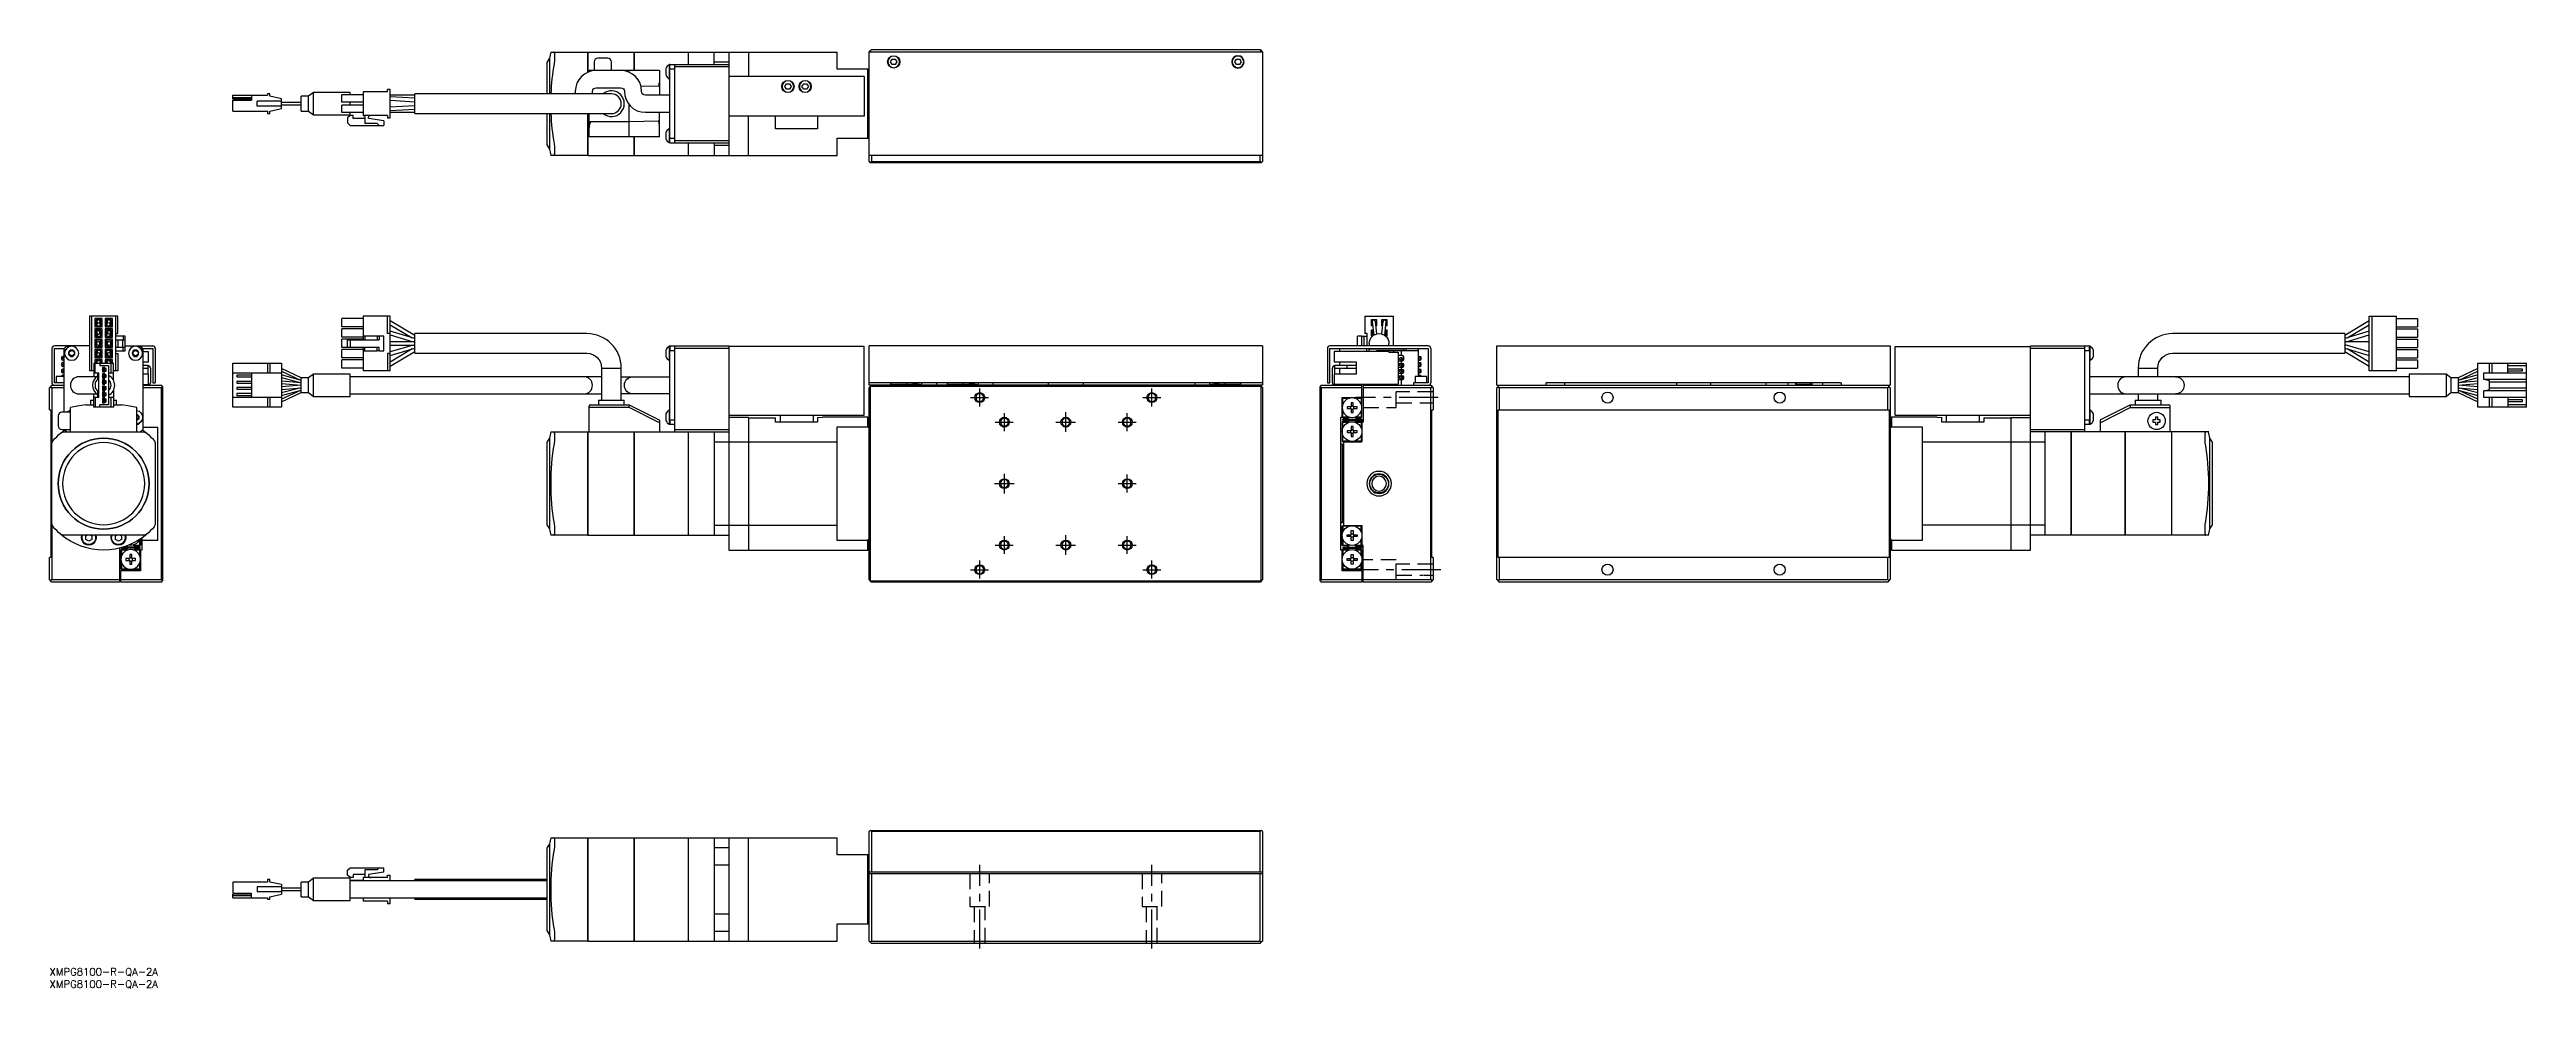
# Model space of a CAD drawing. Extents: x 0 to 1007, y -8 to 374.
import ezdxf

# ---------------------------------------------------------------- set-up
doc = ezdxf.new("R2010")
doc.units = 0
doc.header["$LTSCALE"] = 0.5
doc.linetypes.add('CENTER', pattern=[50.8, 31.75, -6.35, 6.35, -6.35])
doc.linetypes.add('DASHED', pattern=[19.05, 12.7, -6.35])
for name, color, linetype in [('MSM_CENTER', 1, 'CENTER'), ('MSM_CONTINUOUS', 7, 'CONTINUOUS'), ('MSM_DASHED', 4, 'DASHED'), ('MSM_NARROW', 5, 'CONTINUOUS'), ('MSM_PART_NUMBER', 7, 'CONTINUOUS')]:
    doc.layers.add(name, color=color, linetype=linetype)
doc.styles.get("Standard").update_dxf_attribs({"font": 'txt.shx', "height": 3, "bigfont": 'bigfont.shx'})

msp = doc.modelspace()

# ---------------------------------------------------------------- texts
at = {"layer": 'MSM_PART_NUMBER'}
for p in [(0, -3), (0, -8)]:
    msp.add_text('XMPG8100-R-QA-2A', height=3, dxfattribs=at).set_placement(p)

# ---------------------------------------------------------------- linework, layer by layer
at = {"layer": 'MSM_CENTER'}
for p, q in [((374.6, 232), (381.9, 232)), ((378.3, 228.4), (378.3, 235.7)), ((444.6, 232), (451.9, 232)), ((448.3, 228.4), (448.3, 235.7)), ((564.7, 232), (531.2, 232)), ((384.6, 222), (391.9, 222)), ((388.3, 218.4), (388.3, 225.7)), ((409.3, 222), (417.3, 222)), ((413.3, 218), (413.3, 226)), ((434.6, 222), (441.9, 222)), ((438.3, 218.4), (438.3, 225.7)), ((384.3, 197), (392.3, 197)), ((388.3, 193), (388.3, 201)), ((434.6, 197), (441.9, 197)), ((438.3, 193.4), (438.3, 200.7)), ((384.6, 172), (391.9, 172)), ((388.3, 168.4), (388.3, 175.7)), ((409.3, 172), (417.3, 172)), ((413.3, 168), (413.3, 176)), ((434.6, 172), (441.9, 172)), ((438.3, 168.4), (438.3, 175.7)), ((374.6, 162), (381.9, 162)), ((378.3, 158.4), (378.3, 165.7)), ((444.6, 162), (451.9, 162)), ((448.3, 158.4), (448.3, 165.7)), ((565.8, 162), (531, 162)), ((378.3, 8), (378.3, 42)), ((448.3, 8), (448.3, 42))]:
    msp.add_line(p, q, dxfattribs=at)
at = {"layer": 'MSM_CONTINUOUS'}
for p, q in [((333.3, 372.5), (333.8, 373)), ((333.8, 373), (334.3, 373.5)), ((333.8, 373), (334.3, 372.5)), ((334.3, 373.5), (492.3, 373.5)), ((492.3, 373.5), (493.3, 372.5)), ((492.3, 372.5), (492.8, 373)), ((203.3, 370), (202.3, 368.3)), ((202.3, 368.3), (202.3, 355.5)), ((203.3, 370), (203.3, 355.5)), ((203.8, 372.5), (218.9, 372.5)), ((205.3, 369.1), (205.2, 367.8)), ((205.3, 372), (205.3, 369.1)), ((218.9, 364.3), (218.9, 372.5)), ((218.9, 372.5), (219, 372.5)), ((219, 364.4), (219, 372.5)), ((219, 372.5), (237.8, 372.5)), ((219.5, 364.6), (219.5, 365)), ((248, 365), (219.5, 365)), ((221.5, 368.5), (221.5, 365)), ((227, 370), (223, 370)), ((228.5, 365), (228.5, 368.5)), ((235.7, 364.3), (235.7, 365)), ((237.8, 365), (237.8, 372.5)), ((237.8, 372.5), (237.9, 372.5)), ((237.9, 365), (237.9, 372.5)), ((237.9, 372.5), (259.8, 372.5)), ((248, 365), (248, 355)), ((250.6, 365.9), (250.6, 363.2)), ((252, 367.4), (252, 361.7)), ((252.3, 367.4), (252, 367.4)), ((252.3, 335.5), (252.3, 367.5)), ((252.3, 367.5), (276.3, 367.5)), ((254.3, 365.5), (252.3, 365.5)), ((254.3, 335.5), (254.3, 367.5)), ((276.3, 366.5), (254.3, 366.5)), ((259.8, 367.5), (259.8, 372.5)), ((259.8, 372.5), (259.9, 372.5)), ((259.9, 367.5), (259.9, 372.5)), ((259.9, 372.5), (320.3, 372.5)), ((270.3, 367.5), (270.3, 372.5)), ((270.3, 368.5), (276.3, 368.5)), ((276.3, 372.5), (276.3, 330.5)), ((284.3, 372.5), (284.3, 362.5)), ((320.3, 365.5), (320.3, 372.5)), ((333.3, 365.5), (320.3, 365.5)), ((332.8, 337.5), (332.8, 365.5)), ((493.3, 372.5), (333.3, 372.5)), ((333.3, 328), (333.3, 372.5)), ((342, 368.5), (342.7, 369.6)), ((342.7, 367.4), (342, 368.5)), ((342.7, 369.6), (343.9, 369.6)), ((343.9, 367.4), (342.7, 367.4)), ((343.9, 369.6), (344.6, 368.5)), ((344.6, 368.5), (343.9, 367.4)), ((482, 368.5), (482.7, 369.6)), ((482.7, 367.4), (482, 368.5)), ((482.7, 369.6), (483.9, 369.6)), ((483.9, 367.4), (482.7, 367.4)), ((483.9, 369.6), (484.6, 368.5)), ((484.6, 368.5), (483.9, 367.4)), ((493.3, 372.5), (493.3, 328)), ((74.6, 353.5), (74.6, 355)), ((74.6, 355), (88.6, 355)), ((74.6, 354), (82.1, 354)), ((74.6, 353.5), (82.1, 353.5)), ((74.6, 353), (82.1, 353)), ((74.6, 348.5), (74.6, 353)), ((82.1, 355), (82.1, 353)), ((89.6, 355.5), (88.6, 355.5)), ((88.6, 355.5), (88.6, 355)), ((89.6, 354.5), (89.6, 355.5)), ((94.3, 353.5), (89.6, 354.5)), ((94.3, 349.5), (94.3, 353.5)), ((102.3, 348.5), (102.3, 354.5)), ((105.3, 354.5), (102.3, 354.5)), ((107.3, 356), (105.3, 354.5)), ((105.3, 348.5), (105.3, 354.5)), ((107.3, 347), (107.3, 356)), ((122.3, 356), (107.3, 356)), ((118.9, 352.1), (118.9, 355.1)), ((127.5, 355.1), (118.9, 355.1)), ((122.3, 355.1), (122.3, 356)), ((127.5, 356.3), (127.5, 346.7)), ((137.5, 356.3), (127.5, 356.3)), ((137.5, 356.3), (137.5, 357.3)), ((138.5, 357.3), (137.5, 357.3)), ((138.5, 345.7), (138.5, 357.3)), ((148.5, 355), (138.5, 355)), ((148.5, 353.7), (138.5, 354.3)), ((138.5, 352.9), (148.5, 352.3)), ((148.5, 347.5), (148.5, 355.5)), ((228.5, 355.5), (148.5, 355.5)), ((222.3, 358), (232.3, 358)), ((247.7, 358.5), (240.5, 358.7)), ((252.3, 355), (242.3, 355)), ((252, 361.7), (252.3, 361.7)), ((331.3, 362.5), (276.3, 362.5)), ((299, 358.5), (299.7, 359.6)), ((299.7, 357.4), (299, 358.5)), ((299.7, 359.6), (300.9, 359.6)), ((300.9, 357.4), (299.7, 357.4)), ((300.9, 359.6), (301.6, 358.5)), ((301.6, 358.5), (300.9, 357.4)), ((306, 358.5), (306.7, 359.6)), ((306.7, 357.4), (306, 358.5)), ((306.7, 359.6), (307.9, 359.6)), ((307.9, 357.4), (306.7, 357.4)), ((307.9, 359.6), (308.6, 358.5)), ((308.6, 358.5), (307.9, 357.4)), ((331.3, 362.5), (331.3, 346.5)), ((74.6, 348.5), (88.6, 348.5)), ((84.4, 350.5), (84.4, 352.5)), ((94.3, 352.5), (84.4, 352.5)), ((94.3, 350.5), (84.4, 350.5)), ((88.6, 348.5), (88.6, 347.5)), ((88.6, 347.5), (89.6, 347.5)), ((89.6, 348.5), (94.3, 349.5)), ((89.6, 347.5), (89.6, 348.5)), ((102.3, 352), (94.3, 352)), ((94.3, 351), (102.3, 351)), ((102.3, 348.5), (105.3, 348.5)), ((105.3, 348.5), (107.3, 347)), ((107.3, 347), (122.3, 347)), ((127.5, 352.1), (118.9, 352.1)), ((127.5, 350.9), (118.9, 350.9)), ((118.9, 347.9), (118.9, 350.9)), ((127.5, 347.9), (118.9, 347.9)), ((122.2, 346.7), (121.2, 345.7)), ((121.2, 345.7), (121.2, 343.7)), ((121.2, 343.7), (122.2, 342.7)), ((123.5, 346.7), (122.2, 346.7)), ((122.2, 342.7), (136, 342.7)), ((122.3, 350.9), (122.3, 352.1)), ((122.3, 347), (122.3, 347.9)), ((123.5, 345.5), (123.5, 346.7)), ((128.2, 345.5), (123.5, 345.5)), ((137.5, 346.7), (127.5, 346.7)), ((128.2, 346), (128.2, 343.5)), ((133.2, 343.5), (128.2, 343.5)), ((129.7, 345.5), (129.7, 346)), ((136, 344.5), (129.7, 345.5)), ((134, 342.7), (133.2, 343.5)), ((136, 344.5), (136, 342.7)), ((137.5, 346.7), (137.5, 345.7)), ((137.5, 345.7), (138.5, 345.7)), ((148.5, 350.7), (138.5, 350.1)), ((138.5, 348.7), (148.5, 349.3)), ((138.5, 348), (148.5, 348)), ((148.5, 347.5), (228.5, 347.5)), ((202.3, 347.5), (202.3, 334.8)), ((203.3, 347.5), (203.3, 333)), ((218.9, 330.5), (218.9, 347.5)), ((219, 330.5), (219, 347.5)), ((219.5, 338), (219.5, 347.5)), ((220, 344.2), (235.7, 344.2)), ((235.7, 338), (235.7, 351.2)), ((235.7, 344.2), (247.7, 344.6)), ((242.3, 348), (252.3, 348)), ((248, 338), (248, 348)), ((331.3, 346.5), (276.3, 346.5)), ((284.3, 330.5), (284.3, 346.5)), ((295.3, 341.3), (295.3, 346.5)), ((312.3, 346.5), (312.3, 341.3)), ((202.3, 334.8), (203.3, 333)), ((205.2, 335.3), (205.3, 334)), ((205.3, 334), (205.3, 331)), ((248, 338), (219.5, 338)), ((237.8, 330.5), (237.8, 338)), ((237.9, 330.5), (237.9, 338)), ((250.6, 339.9), (250.6, 337.2)), ((252, 341.4), (252, 335.7)), ((252.3, 341.4), (252, 341.4)), ((252, 335.7), (252.3, 335.7)), ((252.3, 337.5), (254.3, 337.5)), ((276.3, 335.5), (252.3, 335.5)), ((254.3, 336.5), (276.3, 336.5)), ((259.8, 330.5), (259.8, 335.5)), ((259.9, 330.5), (259.9, 335.5)), ((270.3, 335.5), (270.3, 330.5)), ((270.3, 334.6), (276.3, 334.6)), ((312.3, 341.3), (295.3, 341.3)), ((320.3, 330.5), (320.3, 337.5)), ((320.3, 337.5), (333.3, 337.5)), ((218.9, 330.5), (203.8, 330.5)), ((218.9, 330.6), (219, 330.6)), ((219, 330.5), (237.8, 330.5)), ((237.8, 330.6), (237.9, 330.6)), ((237.9, 330.5), (259.8, 330.5)), ((259.8, 330.6), (259.9, 330.6)), ((259.9, 330.5), (320.3, 330.5)), ((493.3, 330.5), (333.3, 330.5)), ((333.3, 328), (333.8, 327.5)), ((333.8, 327.5), (334.3, 328)), ((492.8, 327.5), (333.8, 327.5)), ((334.3, 330.5), (334.3, 328)), ((334.3, 328), (492.3, 328)), ((492.3, 328), (492.3, 330.5)), ((492.3, 328), (492.8, 327.5)), ((492.8, 327.5), (493.3, 328)), ((16.2, 265.1), (16.2, 242.9)), ((27.8, 265.1), (16.2, 265.1)), ((17.2, 242.9), (17.2, 265.1)), ((18.4, 264.2), (18.4, 260.7)), ((21.4, 264.2), (18.4, 264.2)), ((18.9, 263.7), (18.9, 261.2)), ((20.9, 263.7), (18.9, 263.7)), ((19.2, 262.9), (19.3, 261.2)), ((20.7, 261.2), (20.5, 263)), ((20.9, 262), (20.7, 261.9)), ((20.9, 261.2), (20.9, 263.7)), ((21.4, 260.7), (21.4, 264.2)), ((22.6, 264.2), (22.6, 260.7)), ((25.6, 264.2), (22.6, 264.2)), ((25.1, 263.7), (23.1, 263.7)), ((23.1, 263.7), (23.1, 261.2)), ((23.5, 263), (23.3, 261.2)), ((24.7, 263.7), (24.7, 263.3)), ((24.7, 261.2), (24.8, 262.9)), ((25.1, 261.2), (25.1, 263.7)), ((25.6, 260.7), (25.6, 264.2)), ((26.8, 265.1), (26.8, 242.9)), ((27.8, 258.1), (27.8, 265.1)), ((118.9, 260.7), (118.9, 264.2)), ((127.5, 264.2), (118.9, 264.2)), ((127.5, 265.1), (127.5, 255.5)), ((138.5, 265.1), (127.5, 265.1)), ((137.5, 258.1), (137.5, 265.1)), ((138.5, 242.9), (138.5, 265.1)), ((148.5, 257.3), (138.5, 263.2)), ((534.9, 265.1), (546.5, 265.1)), ((534.9, 265.1), (534.9, 258.1)), ((537.6, 261.2), (537.6, 263.7)), ((537.6, 263.7), (539.6, 263.7)), ((537.9, 262.9), (538.5, 257.3)), ((539.8, 257.9), (539.3, 263)), ((539.6, 263.7), (539.6, 261.2)), ((542.2, 263), (541.7, 257.9)), ((541.8, 261.2), (541.8, 263.7)), ((541.8, 263.7), (543.8, 263.7)), ((543, 257.3), (543.6, 262.9)), ((543.8, 263.7), (543.8, 261.2)), ((546.5, 253), (546.5, 265.1)), ((943.4, 263.2), (933.4, 257.3)), ((943.4, 265.1), (954.4, 265.1)), ((943.4, 242.9), (943.4, 265.1)), ((944.4, 265.1), (944.4, 242.9)), ((954.4, 242.9), (954.4, 265.1)), ((954.4, 264.2), (963, 264.2)), ((963, 264.2), (963, 260.7)), ((1, 252), (1, 238)), ((16.2, 253), (2, 253)), ((2, 238), (2, 252)), ((2, 252), (6, 252)), ((7, 253), (6, 252)), ((6, 226), (6, 252)), ((8, 253), (7.2, 252.3)), ((18.4, 260.7), (21.4, 260.7)), ((18.4, 260), (18.4, 256.5)), ((21.4, 260), (18.4, 260)), ((18.4, 256.5), (21.4, 256.5)), ((18.4, 255.8), (18.4, 252.3)), ((21.4, 255.8), (18.4, 255.8)), ((18.4, 252.3), (21.4, 252.3)), ((18.9, 261.2), (20.9, 261.2)), ((18.9, 259.5), (18.9, 257)), ((20.9, 259.5), (18.9, 259.5)), ((18.9, 257), (20.9, 257)), ((18.9, 255.3), (18.9, 252.8)), ((20.9, 255.3), (18.9, 255.3)), ((18.9, 252.8), (20.9, 252.8)), ((19.2, 258.4), (19.4, 257)), ((19.5, 259.5), (19.5, 259.1)), ((20.9, 254.7), (19.8, 254.7)), ((19.8, 253.3), (20.9, 253.3)), ((19.8, 252.9), (19.8, 252.8)), ((20.9, 257), (20.5, 258.7)), ((20.9, 257), (20.9, 259.5)), ((20.9, 252.8), (20.9, 255.3)), ((21.4, 256.5), (21.4, 260)), ((21.4, 252.3), (21.4, 255.8)), ((22.6, 260.7), (25.6, 260.7)), ((22.6, 260), (22.6, 256.5)), ((25.6, 260), (22.6, 260)), ((22.6, 256.5), (25.6, 256.5)), ((22.6, 255.8), (22.6, 252.3)), ((25.6, 255.8), (22.6, 255.8)), ((22.6, 252.3), (25.6, 252.3)), ((23.1, 261.2), (25.1, 261.2)), ((25.1, 259.5), (23.1, 259.5)), ((23.1, 259.5), (23.1, 257)), ((23.5, 258.7), (23.1, 257)), ((23.1, 257), (25.1, 257)), ((25.1, 255.3), (23.1, 255.3)), ((23.1, 255.3), (23.1, 252.8)), ((24.2, 254.7), (23.1, 254.7)), ((23.1, 253.3), (24.2, 253.3)), ((23.1, 252.8), (25.1, 252.8)), ((24.5, 259.1), (24.5, 259.5)), ((24.5, 259.1), (24.5, 259.5)), ((24.6, 257), (24.8, 258.4)), ((24.7, 261.4), (24.7, 261.2)), ((24.7, 259.5), (24.7, 258.9)), ((24.7, 257.7), (24.7, 257)), ((25.1, 257), (25.1, 259.5)), ((25.1, 252.8), (25.1, 255.3)), ((25.6, 256.5), (25.6, 260)), ((25.6, 252.3), (25.6, 255.8)), ((26.8, 258.1), (27.8, 258.1)), ((30.8, 257), (26.8, 257)), ((26.8, 255.5), (30.8, 255.5)), ((26.8, 252.5), (30.8, 252.5)), ((27.8, 255.5), (27.8, 252.5)), ((29.8, 252.5), (29.8, 255.5)), ((30, 257), (30, 255.5)), ((30, 251), (30, 252.5)), ((30.8, 251), (30.8, 257)), ((30.8, 253), (42, 253)), ((36.8, 252.3), (36, 253)), ((38, 252), (37, 253)), ((38, 252), (42, 252)), ((38, 252), (38, 219)), ((42, 252), (42, 238)), ((43, 252), (43, 238)), ((127.5, 260.7), (118.9, 260.7)), ((127.5, 260), (118.9, 260)), ((118.9, 256.5), (118.9, 260)), ((127.5, 256.5), (118.9, 256.5)), ((118.9, 252.3), (118.9, 255.8)), ((127.5, 255.8), (118.9, 255.8)), ((127.5, 252.3), (118.9, 252.3)), ((121.2, 252.5), (121.2, 255.5)), ((121.2, 255.5), (122.2, 255.5)), ((121.2, 252.5), (122.2, 252.5)), ((122.2, 255.5), (122.2, 252.5)), ((122.2, 255.5), (134, 255.5)), ((122.2, 252.5), (134, 252.5)), ((133.2, 257), (127.5, 257)), ((127.5, 252.5), (127.5, 242.9)), ((128.2, 257), (128.2, 255.5)), ((128.2, 251), (128.2, 252.5)), ((133.2, 257), (133.2, 255.5)), ((134, 257), (133.2, 257)), ((133.2, 251), (133.2, 252.5)), ((134, 257), (134, 255.5)), ((136, 257), (134, 257)), ((134, 251), (134, 252.5)), ((136, 251), (136, 257)), ((138.5, 258.1), (137.5, 258.1)), ((138.5, 261.6), (147.5, 256.3)), ((148.5, 256), (138.5, 259)), ((138.5, 257.5), (147.9, 254.7)), ((148.5, 254.7), (138.5, 254.7)), ((138.5, 253.3), (148.5, 253.3)), ((147.9, 253.3), (138.5, 250.6)), ((138.5, 249.1), (148.5, 252.1)), ((148.5, 250), (148.5, 258)), ((218.5, 258), (148.5, 258)), ((252, 252.9), (252, 247.2)), ((252.3, 252.9), (252, 252.9)), ((252.3, 221), (252.3, 253)), ((252.3, 253), (276.3, 253)), ((252.3, 252.9), (252.3, 251)), ((254.3, 218), (254.3, 253)), ((276.3, 252), (254.3, 252)), ((276.3, 253), (276.3, 170)), ((331.3, 252.8), (276.3, 252.8)), ((331.3, 224.8), (331.3, 252.8)), ((493.3, 253), (333.3, 253)), ((333.3, 237), (333.3, 253)), ((493.3, 253), (493.3, 237)), ((519.7, 252), (519.7, 238)), ((560.7, 253), (520.7, 253)), ((520.7, 252), (560.7, 252)), ((520.7, 238), (520.7, 252)), ((524.7, 250.7), (524.7, 252)), ((533.7, 257), (531.9, 257)), ((531.9, 253), (531.9, 257)), ((533.7, 253), (533.7, 257)), ((533.7, 257), (535.9, 257)), ((534.7, 253), (534.7, 257)), ((535.9, 258.1), (534.9, 258.1)), ((535.7, 250.7), (535.7, 251.8)), ((535.9, 253), (535.9, 258.1)), ((536.7, 254), (536.7, 253)), ((536.7, 250.7), (536.7, 251.8)), ((536.7, 251.8), (550.7, 251.8)), ((538.1, 261.2), (537.6, 261.2)), ((537.6, 259.5), (538.2, 259.5)), ((537.6, 257), (537.6, 259.5)), ((538, 257), (537.6, 257)), ((537.9, 258.4), (538.2, 257.1)), ((539.6, 261.2), (539.5, 261.2)), ((542, 261.2), (541.8, 261.2)), ((543.2, 259.5), (543.8, 259.5)), ((543.3, 257.1), (543.6, 258.4)), ((543.8, 261.2), (543.4, 261.2)), ((543.8, 257), (543.4, 257)), ((543.8, 259.5), (543.8, 257)), ((544.7, 253), (544.7, 254)), ((550.7, 251.8), (550.7, 251)), ((551.7, 251), (551.7, 251.8)), ((556.7, 240.6), (556.7, 252)), ((560.7, 252), (560.7, 238)), ((561.7, 252), (561.7, 238)), ((588.6, 253), (748.6, 253)), ((588.6, 237), (588.6, 253)), ((748.6, 253), (748.6, 237)), ((750.6, 252.8), (805.6, 252.8)), ((750.6, 224.8), (750.6, 252.8)), ((805.6, 170), (805.6, 253)), ((805.6, 253), (829.6, 253)), ((827.6, 252), (805.6, 252)), ((827.6, 253), (827.6, 218)), ((829.6, 253), (829.6, 221)), ((829.6, 251), (829.6, 252.9)), ((829.9, 252.9), (829.6, 252.9)), ((829.9, 247.2), (829.9, 252.9)), ((933.4, 258), (863.4, 258)), ((943.4, 259), (933.4, 256)), ((933.4, 258), (933.4, 250)), ((943.4, 254.7), (933.4, 254.7)), ((933.4, 253.3), (933.6, 253.3)), ((933.4, 252.1), (943.4, 249.1)), ((943.4, 250.6), (933.6, 253.5)), ((934, 254.7), (943.4, 257.5)), ((934.4, 256.3), (943.4, 261.6)), ((954.4, 260.7), (963, 260.7)), ((954.4, 260), (963, 260)), ((954.4, 256.5), (963, 256.5)), ((954.4, 255.8), (963, 255.8)), ((954.4, 252.3), (963, 252.3)), ((963, 260), (963, 256.5)), ((963, 255.8), (963, 252.3)), ((4.9, 248.2), (4.9, 247.7)), ((4.9, 245.7), (4.9, 245.2)), ((4.9, 243.1), (4.9, 242.6)), ((6, 248.7), (5.4, 248.7)), ((6, 247.2), (5.4, 247.2)), ((6, 246.2), (5.4, 246.2)), ((6, 244.7), (5.4, 244.7)), ((6, 243.6), (5.4, 243.6)), ((6, 242.1), (5.4, 242.1)), ((6.8, 251.8), (6, 251)), ((8, 250.6), (9, 251.2)), ((8, 249.5), (8, 250.6)), ((9, 248.9), (8, 249.5)), ((9, 251.2), (10, 250.6)), ((10, 249.5), (9, 248.9)), ((10, 250.6), (10, 249.5)), ((18, 242.9), (16.2, 242.9)), ((18, 246), (26, 246)), ((18, 246), (18, 240.5)), ((18, 242), (20, 242)), ((18.4, 251.6), (18.4, 248.1)), ((21.4, 251.6), (18.4, 251.6)), ((18.4, 248.1), (21.4, 248.1)), ((18.4, 247.4), (18.4, 246)), ((21.4, 247.4), (18.4, 247.4)), ((18.5, 242), (18.5, 246)), ((18.9, 251.1), (18.9, 248.6)), ((20.9, 251.1), (18.9, 251.1)), ((18.9, 248.6), (20.9, 248.6)), ((18.9, 246.9), (18.9, 246)), ((20.9, 246.9), (18.9, 246.9)), ((19.4, 251.1), (19.2, 249.7)), ((19.3, 246.9), (19.2, 246)), ((19.5, 249), (19.5, 248.6)), ((19.5, 242), (19.5, 239.3)), ((20, 232), (20, 242)), ((20.5, 249.4), (20.9, 251.1)), ((20.5, 246), (20.5, 245)), ((20.5, 245), (24, 245)), ((20.6, 246), (20.7, 246.9)), ((20.9, 248.6), (20.9, 251.1)), ((20.9, 246), (20.9, 246.9)), ((21.4, 248.1), (21.4, 251.6)), ((21.4, 246), (21.4, 247.4)), ((22.5, 244.2), (21.5, 244.2)), ((21.5, 244.2), (21.5, 242.4)), ((21.5, 242.4), (22.5, 242.4)), ((22.5, 243.8), (22.5, 244.2)), ((23, 243.8), (22.5, 243.8)), ((22.5, 242.8), (23, 242.8)), ((22.5, 242.4), (22.5, 242.8)), ((22.6, 251.6), (22.6, 248.1)), ((25.6, 251.6), (22.6, 251.6)), ((22.6, 248.1), (25.6, 248.1)), ((22.6, 247.4), (22.6, 246)), ((25.6, 247.4), (22.6, 247.4)), ((23, 242.9), (22.6, 242.9)), ((23, 242.8), (23, 243.8)), ((25.1, 251.1), (23.1, 251.1)), ((23.1, 251.1), (23.1, 248.6)), ((23.1, 251.1), (23.5, 249.4)), ((23.1, 248.6), (25.1, 248.6)), ((25.1, 246.9), (23.1, 246.9)), ((23.1, 246.9), (23.1, 246)), ((23.3, 246.9), (23.4, 246)), ((24, 245), (24, 229)), ((24, 242), (26, 242)), ((24.5, 248.6), (24.5, 249)), ((24.8, 249.7), (24.6, 251.1)), ((24.8, 246), (24.7, 246.9)), ((25, 242), (25, 246)), ((25.1, 248.6), (25.1, 251.1)), ((25.1, 246), (25.1, 246.9)), ((25.6, 248.1), (25.6, 251.6)), ((25.6, 246), (25.6, 247.4)), ((26, 239.1), (26, 246)), ((27.8, 242.9), (26, 242.9)), ((26.8, 251), (30.8, 251)), ((26.8, 249.9), (27.8, 249.9)), ((27.8, 249.9), (27.8, 242.9)), ((34, 250.6), (35, 251.2)), ((34, 249.5), (34, 250.6)), ((35, 248.9), (34, 249.5)), ((35, 251.2), (36, 250.6)), ((36, 249.5), (35, 248.9)), ((36, 250.6), (36, 249.5)), ((38, 251), (37.2, 251.8)), ((38, 250.7), (40.3, 250.7)), ((38, 246.5), (40.3, 246.5)), ((40, 245), (38, 245)), ((38, 244), (40, 244)), ((40, 245), (40, 241.5)), ((40.3, 246.5), (40.3, 250.7)), ((41, 244), (41, 238)), ((74.6, 228.1), (74.6, 246)), ((74.6, 246), (94.3, 246)), ((74.6, 242), (94.3, 242)), ((82.1, 242), (82.1, 232)), ((88.6, 246), (88.6, 242)), ((89.6, 246), (89.6, 242)), ((94.3, 246), (94.3, 228.1)), ((102.3, 240), (94.3, 243.8)), ((94.3, 242.8), (102.3, 239)), ((118.9, 248.1), (118.9, 251.6)), ((127.5, 251.6), (118.9, 251.6)), ((127.5, 248.1), (118.9, 248.1)), ((118.9, 243.9), (118.9, 247.4)), ((127.5, 247.4), (118.9, 247.4)), ((127.5, 243.9), (118.9, 243.9)), ((127.5, 251), (133.2, 251)), ((138.5, 242.9), (127.5, 242.9)), ((134, 251), (133.2, 251)), ((134, 251), (136, 251)), ((137.5, 249.9), (137.5, 242.9)), ((138.5, 249.9), (137.5, 249.9)), ((147.5, 251.8), (138.5, 246.4)), ((138.5, 244.8), (148.5, 250.7)), ((148.5, 250), (218.5, 250)), ((224.5, 244), (232.5, 244)), ((224.5, 244), (224.5, 231)), ((232.5, 231), (232.5, 244)), ((250.6, 251.4), (250.6, 248.7)), ((252, 247.2), (252.3, 247.2)), ((254.3, 251), (252.3, 251)), ((521.7, 238), (521.7, 244)), ((522.4, 250.7), (522.4, 246.5)), ((544.6, 250.7), (522.4, 250.7)), ((522.4, 246.5), (531.4, 246.5)), ((531.4, 245), (522.7, 245)), ((522.7, 241.5), (522.7, 245)), ((522.7, 244), (531.4, 244)), ((524.7, 245), (524.7, 246.5)), ((524.7, 241.5), (524.7, 244)), ((527.7, 244), (527.7, 245)), ((531.4, 246.5), (531.4, 241.5)), ((556.7, 251), (539.7, 251)), ((539.7, 251), (539.7, 250.7)), ((544.6, 250.5), (544.6, 250.7)), ((544.6, 250.5), (548.4, 250.5)), ((546.7, 250.5), (546.7, 251)), ((548.4, 250.5), (548.4, 237.5)), ((548.4, 249.2), (549.8, 249.2)), ((548.4, 247), (550.3, 247)), ((548.4, 245.9), (550.3, 245.9)), ((548.4, 244.4), (550.3, 244.4)), ((548.4, 243.4), (550.3, 243.4)), ((548.4, 241.9), (550.3, 241.9)), ((549.7, 251), (549.7, 249.2)), ((549.7, 248.2), (549.7, 247.2)), ((549.7, 247), (549.7, 245.9)), ((549.7, 245.7), (549.7, 244.7)), ((549.7, 244.4), (549.7, 243.4)), ((549.7, 243.2), (549.7, 242.2)), ((549.7, 241.9), (549.7, 240.9)), ((550.8, 247.5), (550.8, 248.2)), ((550.8, 244.9), (550.8, 245.4)), ((550.8, 242.4), (550.8, 242.9)), ((556.7, 248.7), (557.3, 248.7)), ((556.7, 247.2), (557.3, 247.2)), ((556.7, 246.2), (557.3, 246.2)), ((556.7, 244.7), (557.3, 244.7)), ((556.7, 243.6), (557.3, 243.6)), ((556.7, 242.1), (557.3, 242.1)), ((557.8, 247.7), (557.8, 248.2)), ((557.8, 245.2), (557.8, 245.7)), ((557.8, 242.6), (557.8, 243.1)), ((829.6, 251), (827.6, 251)), ((829.6, 247.2), (829.9, 247.2)), ((831.3, 248.7), (831.3, 251.4)), ((849.4, 244), (857.4, 244)), ((849.4, 244), (849.4, 240.5)), ((857.4, 240.5), (857.4, 244)), ((863.4, 250), (933.4, 250)), ((933.4, 250.7), (943.4, 244.8)), ((943.4, 246.4), (934.4, 251.8)), ((954.4, 242.9), (943.4, 242.9)), ((954.4, 251.6), (963, 251.6)), ((954.4, 248.1), (963, 248.1)), ((954.4, 247.4), (963, 247.4)), ((954.4, 243.9), (963, 243.9)), ((963, 251.6), (963, 248.1)), ((963, 247.4), (963, 243.9)), ((987.6, 243.8), (979.6, 240)), ((979.6, 239), (987.6, 242.8)), ((987.6, 228.1), (987.6, 246)), ((987.6, 246), (1007.3, 246)), ((990, 239.3), (990, 242)), ((990, 242), (1007.3, 242)), ((992.3, 242), (992.3, 246)), ((993.3, 242), (993.3, 246)), ((999.8, 242), (999.8, 246)), ((999.8, 245), (1007.3, 245)), ((1005.7, 243.6), (999.8, 243.6)), ((999.8, 242.9), (1005.7, 242.9)), ((1005.7, 242.9), (1005.7, 243.6)), ((1007.3, 228.1), (1007.3, 246)), ((1, 237), (0, 236)), ((0, 227), (0, 236)), ((1, 236), (0.5, 236.5)), ((1, 237), (6, 237)), ((1, 236), (1, 214)), ((6, 236), (1, 236)), ((6, 238), (2, 238)), ((6, 240.6), (2.7, 240.6)), ((2.7, 240.6), (2.7, 238)), ((6, 241.1), (5.4, 241.1)), ((19.2, 240.5), (12, 240.5)), ((12, 233.5), (19.2, 233.5)), ((18, 228.1), (18, 233.5)), ((20, 232), (18, 232)), ((19.5, 239.3), (18.5, 238.3)), ((18.5, 238.3), (18.5, 235.8)), ((18.5, 235.8), (19.5, 234.8)), ((18.5, 232), (18.5, 228.1)), ((19.5, 234.8), (19.5, 232)), ((22.5, 241.7), (21.5, 241.7)), ((21.5, 241.7), (21.5, 239.9)), ((21.5, 239.9), (22.5, 239.9)), ((21.5, 239.2), (21.5, 237.4)), ((22.5, 239.2), (21.5, 239.2)), ((21.5, 238.5), (21.5, 238.4)), ((21.5, 237.5), (21.5, 237.4)), ((21.5, 237.4), (22.5, 237.4)), ((22.5, 236.7), (21.5, 236.7)), ((21.5, 236.7), (21.5, 234.9)), ((21.5, 236.7), (21.5, 236.5)), ((21.5, 235.7), (21.5, 235.5)), ((21.5, 234.9), (22.5, 234.9)), ((22.5, 234.2), (21.5, 234.2)), ((21.5, 234.2), (21.5, 232.4)), ((21.5, 232.4), (22.5, 232.4)), ((22.5, 231.7), (21.5, 231.7)), ((21.5, 231.7), (21.5, 229.9)), ((22.5, 241.3), (22.5, 241.7)), ((23, 241.3), (22.5, 241.3)), ((22.5, 239.9), (22.5, 240.3)), ((22.5, 240.3), (23, 240.3)), ((22.5, 238.8), (22.5, 239.2)), ((23, 238.8), (22.5, 238.8)), ((22.5, 237.8), (23, 237.8)), ((22.5, 237.4), (22.5, 237.8)), ((22.5, 237.4), (22.5, 237.5)), ((22.5, 236.5), (22.5, 236.7)), ((22.5, 236.3), (22.5, 236.7)), ((23, 236.3), (22.5, 236.3)), ((22.5, 234.9), (22.5, 235.3)), ((22.5, 235.3), (23, 235.3)), ((22.5, 233.8), (22.5, 234.2)), ((23, 233.8), (22.5, 233.8)), ((22.5, 232.8), (23, 232.8)), ((22.5, 232.4), (22.5, 232.8)), ((22.5, 231.3), (22.5, 231.7)), ((23, 240.3), (23, 241.3)), ((23, 237.8), (23, 238.8)), ((23, 235.3), (23, 236.3)), ((23, 232.8), (23, 233.8)), ((26, 232), (24, 232)), ((25, 228.1), (25, 232)), ((26, 235), (26, 228.1)), ((40.3, 241.5), (38, 241.5)), ((38, 237.3), (40.3, 237.3)), ((38, 237), (45.5, 237)), ((45.5, 236), (38, 236)), ((40.3, 237.3), (40.3, 241.5)), ((42, 238), (43, 238)), ((46, 236.5), (45.5, 237)), ((45.5, 236), (46, 236.5)), ((45.5, 158), (45.5, 236)), ((46, 236.5), (46, 157.5)), ((94.3, 232), (74.6, 232)), ((76.2, 241.1), (76.2, 240.4)), ((82.1, 241.1), (76.2, 241.1)), ((76.2, 240.4), (82.1, 240.4)), ((76.2, 238.6), (76.2, 237.9)), ((82.1, 238.6), (76.2, 238.6)), ((76.2, 237.9), (82.1, 237.9)), ((76.2, 236.1), (76.2, 235.4)), ((82.1, 236.1), (76.2, 236.1)), ((76.2, 235.4), (82.1, 235.4)), ((76.2, 233.6), (76.2, 232.9)), ((82.1, 233.6), (76.2, 233.6)), ((76.2, 232.9), (82.1, 232.9)), ((88.6, 232), (88.6, 228.1)), ((89.6, 232), (89.6, 228.1)), ((102.3, 239), (94.3, 241.2)), ((94.3, 240.2), (102.3, 238)), ((102.3, 238), (94.3, 238.7)), ((94.3, 237.7), (102.3, 237)), ((102.3, 237), (94.3, 236.3)), ((102.3, 236), (94.3, 233.9)), ((94.3, 235.3), (102.3, 236)), ((94.3, 232.9), (102.3, 235)), ((102.3, 235), (94.3, 231.3)), ((94.3, 230.3), (102.3, 234)), ((102.3, 234), (102.3, 240)), ((105.3, 240), (102.3, 240)), ((102.3, 234), (105.3, 234)), ((107.3, 241.5), (105.3, 240)), ((105.3, 234), (105.3, 240)), ((105.3, 234), (107.3, 232.5)), ((107.3, 232.5), (107.3, 241.5)), ((122.3, 241.5), (107.3, 241.5)), ((107.3, 232.5), (122.3, 232.5)), ((122.3, 232.5), (122.3, 241.5)), ((224.5, 240.5), (122.3, 240.5)), ((122.3, 233.5), (224.5, 233.5)), ((232.5, 240.5), (252.3, 240.5)), ((252.3, 233.5), (232.5, 233.5)), ((493.3, 238), (333.3, 238)), ((493.3, 237), (333.3, 237)), ((333.3, 236), (334.3, 237)), ((333.3, 158), (333.3, 236)), ((333.8, 236.5), (333.8, 157.5)), ((492.8, 236.5), (333.8, 236.5)), ((342.2, 237.3), (342.2, 238)), ((354, 237.3), (342.2, 237.3)), ((348.5, 238), (348.5, 237.3)), ((348.8, 237), (348.8, 237.3)), ((360.8, 237), (360.8, 238)), ((365.2, 237.3), (365.2, 238)), ((377, 237.3), (365.2, 237.3)), ((371.5, 238), (371.5, 237.3)), ((371.8, 237), (371.8, 237.3)), ((383.8, 237), (383.8, 238)), ((406.3, 237), (406.3, 238)), ((420.3, 238), (420.3, 237)), ((465.8, 238), (465.8, 237)), ((484.4, 237.3), (472.6, 237.3)), ((477.8, 237.3), (477.8, 237)), ((478.1, 237.3), (478.1, 238)), ((484.4, 238), (484.4, 237.3)), ((492.3, 237), (493.3, 236)), ((492.8, 157.5), (492.8, 236.5)), ((493.3, 236), (493.3, 158)), ((517.2, 237), (516.7, 236.5)), ((516.7, 236.5), (517.2, 236)), ((516.7, 157.5), (516.7, 236.5)), ((517.2, 237), (533.7, 237)), ((533.7, 236), (517.2, 236)), ((517.2, 236), (517.2, 158)), ((519.7, 238), (520.7, 238)), ((522.4, 241.5), (522.4, 237.3)), ((531.4, 241.5), (522.4, 241.5)), ((544.6, 237.3), (522.4, 237.3)), ((525.7, 232), (533.7, 232)), ((525.7, 224), (525.7, 232)), ((525.9, 231.9), (525.7, 231.7)), ((525.9, 231.9), (526, 232)), ((526, 231.7), (525.9, 231.9)), ((526, 229.4), (526, 231.7)), ((526, 231.7), (528.7, 231.7)), ((527.7, 237.3), (527.7, 237)), ((530.8, 231.7), (533.4, 231.7)), ((533.4, 232), (533.6, 231.9)), ((533.6, 231.9), (533.4, 231.7)), ((533.4, 231.7), (533.4, 229.4)), ((533.7, 231.7), (533.6, 231.9)), ((533.7, 232), (533.7, 237)), ((533.7, 224), (533.7, 231.7)), ((534.2, 237), (534.2, 222)), ((534.2, 237), (561.7, 237)), ((561.7, 236), (534.2, 236)), ((535.7, 237), (535.7, 237.3)), ((536.7, 237), (536.7, 237.3)), ((539.7, 237.3), (539.7, 237)), ((544.6, 237.3), (544.6, 237.5)), ((544.6, 237.5), (548.4, 237.5)), ((546.7, 237), (546.7, 237.5)), ((548.4, 240.9), (550.3, 240.9)), ((548.4, 239.4), (550.3, 239.4)), ((549.7, 240.6), (549.7, 239.6)), ((549.7, 239.4), (549.7, 237)), ((550.8, 239.9), (550.8, 240.4)), ((554.7, 238), (554.7, 237)), ((560.7, 238), (554.7, 238)), ((560.1, 240.6), (555.4, 240.6)), ((555.4, 240.6), (555.4, 238)), ((556.7, 241.1), (557.3, 241.1)), ((557.2, 240.6), (556.7, 240.8)), ((560.1, 238), (560.1, 240.6)), ((561.7, 237), (562.7, 236)), ((562.2, 236.5), (561.7, 236)), ((561.7, 158), (561.7, 236)), ((562.7, 236), (562.7, 227)), ((588.6, 237), (748.6, 237)), ((589.6, 237), (588.6, 236)), ((588.6, 158), (588.6, 236)), ((589.6, 236), (589.1, 236.5)), ((747.6, 236), (589.6, 236)), ((589.6, 236), (589.6, 227)), ((608.6, 237), (608.6, 238)), ((728.6, 238), (608.6, 238)), ((616.1, 238), (616.1, 237)), ((661.6, 238), (661.6, 237)), ((675.6, 237), (675.6, 238)), ((698.1, 237), (698.1, 238)), ((707.1, 237), (707.1, 238)), ((710.1, 238), (710.1, 237)), ((716.7, 237.3), (710.1, 237.3)), ((710.4, 237.3), (710.4, 238)), ((716, 238), (716, 237.5)), ((716, 237.5), (716.7, 237.5)), ((716.7, 238), (716.7, 237.3)), ((721.1, 237), (721.1, 238)), ((728.6, 238), (728.6, 237)), ((748.6, 236), (747.6, 237)), ((748.1, 236.5), (747.6, 236)), ((747.6, 227), (747.6, 236)), ((748.6, 236), (748.6, 158)), ((959.6, 240.5), (829.6, 240.5)), ((829.6, 233.5), (959.6, 233.5)), ((849.4, 233.5), (849.4, 231)), ((857.4, 231), (857.4, 233.5)), ((959.6, 241.5), (959.6, 232.5)), ((974.6, 241.5), (959.6, 241.5)), ((959.6, 232.5), (974.6, 232.5)), ((974.6, 241.5), (974.6, 232.5)), ((976.6, 240), (974.6, 241.5)), ((974.6, 232.5), (976.6, 234)), ((976.6, 240), (976.6, 234)), ((979.6, 240), (976.6, 240)), ((976.6, 234), (979.6, 234)), ((987.6, 241.2), (979.6, 239)), ((979.6, 238), (987.6, 240.2)), ((979.6, 240), (979.6, 234)), ((987.6, 238.7), (979.6, 238)), ((979.6, 237), (987.6, 237.7)), ((987.6, 236.3), (979.6, 237)), ((979.6, 236), (987.6, 235.3)), ((987.6, 233.9), (979.6, 236)), ((987.6, 231.3), (979.6, 235)), ((979.6, 235), (987.6, 232.9)), ((979.6, 234), (987.6, 230.3)), ((992.3, 238.8), (990, 239.3)), ((1007.3, 239.3), (990, 239.3)), ((990, 234.8), (992.3, 235.3)), ((1007.3, 234.8), (990, 234.8)), ((990, 232), (990, 234.8)), ((1007.3, 232), (990, 232)), ((992.3, 235.3), (992.3, 238.8)), ((1007.3, 238.3), (992.3, 238.3)), ((1007.3, 235.8), (992.3, 235.8)), ((992.3, 228.1), (992.3, 232)), ((993.3, 228.1), (993.3, 232)), ((999.8, 232), (999.8, 228.1)), ((0, 227), (0.5, 227)), ((0.5, 227), (0.5, 167)), ((3.5, 224.5), (3.5, 220.5)), ((8.5, 226), (5, 226)), ((8.5, 218), (8.5, 228)), ((14.7, 229), (11.3, 228.5)), ((14.7, 229), (18, 229)), ((16.7, 231), (18, 231)), ((16.7, 231), (16.7, 229)), ((26, 228.1), (18, 228.1)), ((24, 229), (20.5, 229)), ((20.5, 228.1), (20.5, 229)), ((21.5, 229.9), (22.5, 229.9)), ((23, 231.3), (22.5, 231.3)), ((22.5, 230.3), (23, 230.3)), ((22.5, 229.9), (22.5, 230.3)), ((22.7, 231), (23, 231)), ((23, 230.3), (23, 231.3)), ((26, 231), (27.2, 231)), ((26, 229), (29.3, 229)), ((27.2, 229), (27.2, 231)), ((32.7, 228.5), (29.3, 229)), ((35.5, 218), (35.5, 228)), ((35.5, 224.9), (36, 224.6)), ((36, 223.5), (35.5, 223.2)), ((36, 224.6), (36, 223.5)), ((36, 221), (36.8, 221.8)), ((37.2, 222.3), (38, 223)), ((94.3, 228.1), (74.6, 228.1)), ((219.5, 218), (219.5, 228.5)), ((235.7, 228), (219.5, 228)), ((220, 229), (235.7, 229)), ((223.2, 231), (233.7, 231)), ((223.2, 231), (223.2, 229)), ((233.7, 229), (233.7, 231)), ((235.7, 229), (247.7, 223.1)), ((235.7, 228), (235.7, 229)), ((248, 221.7), (235.7, 228)), ((248, 222.7), (248, 218)), ((250.6, 225.4), (250.6, 222.7)), ((252, 226.9), (252, 221.2)), ((252.3, 226.9), (252, 226.9)), ((252.3, 223), (252.3, 221.2)), ((252.3, 223), (254.3, 223)), ((276.3, 224.8), (331.3, 224.8)), ((284.3, 223.9), (276.3, 223.9)), ((284.3, 223.9), (284.3, 170)), ((284.3, 223.8), (295.3, 223.8)), ((295.3, 222), (295.3, 223.8)), ((312.3, 222), (295.3, 222)), ((297.1, 224.8), (297.1, 222)), ((310.5, 224.8), (310.5, 222)), ((312.3, 223.9), (314.3, 224)), ((312.3, 223.9), (312.3, 222)), ((332.8, 224), (314.3, 224)), ((332.8, 220.1), (332.8, 224)), ((333.3, 223.5), (332.8, 224)), ((525.2, 224), (525.7, 224)), ((525.2, 170), (525.2, 224)), ((525.7, 224), (525.9, 223.9)), ((526, 222.3), (525.7, 222)), ((525.7, 222), (525.7, 214.3)), ((525.9, 223.9), (526, 224)), ((526, 223.7), (525.9, 223.9)), ((525.9, 223.2), (533.5, 223.2)), ((525.9, 222.8), (525.9, 223.2)), ((525.9, 222.8), (533.5, 222.8)), ((526, 222), (525.9, 222.2)), ((526, 224), (526, 226.4)), ((528.5, 224), (526, 224)), ((526, 223.7), (528.2, 223.7)), ((528.2, 222.3), (526, 222.3)), ((526, 219.7), (526, 222)), ((526, 222), (528.5, 222)), ((529.4, 228.2), (527.7, 228.2)), ((527.7, 228.2), (527.7, 227.5)), ((527.7, 227.5), (529.4, 227.5)), ((528.6, 224), (527.8, 223.2)), ((527.8, 222.8), (528.6, 222)), ((528.7, 224), (527.9, 223.2)), ((528.6, 224.1), (528.2, 223.7)), ((528.2, 222.3), (528.5, 222)), ((528.5, 222), (528.6, 222)), ((529.1, 228.2), (529.1, 227.5)), ((530.1, 229.9), (529.4, 229.9)), ((529.4, 229.9), (529.4, 228.2)), ((530.1, 228.6), (529.4, 228.6)), ((529.4, 227.5), (529.4, 225.9)), ((529.4, 227.2), (530.1, 227.2)), ((529.4, 225.9), (530.1, 225.9)), ((530.1, 228.2), (530.1, 229.9)), ((531.8, 228.2), (530.1, 228.2)), ((530.1, 225.9), (530.1, 227.5)), ((530.1, 227.5), (531.8, 227.5)), ((530.4, 227.5), (530.4, 228.2)), ((530.8, 222), (531.6, 222.8)), ((531.3, 223.7), (530.9, 224.1)), ((531.7, 223.2), (530.9, 224)), ((530.9, 222), (531.7, 222.8)), ((530.9, 222), (531, 222)), ((533.4, 224), (531, 224)), ((531, 222), (531.3, 222.3)), ((531, 222), (533.4, 222)), ((531.3, 223.7), (533.4, 223.7)), ((533.4, 222.3), (531.3, 222.3)), ((531.8, 227.5), (531.8, 228.2)), ((533.4, 226.4), (533.4, 224)), ((533.4, 224), (533.6, 223.9)), ((533.7, 224), (533.4, 223.7)), ((533.4, 222.3), (533.6, 222.2)), ((533.6, 222.2), (533.4, 222)), ((533.4, 222), (533.4, 219.7)), ((533.5, 223.2), (533.5, 222.8)), ((533.7, 222), (533.6, 222.2)), ((533.7, 222), (533.7, 214)), ((534.2, 222), (533.7, 222)), ((562.2, 227), (562.7, 227)), ((562.2, 167), (562.2, 227)), ((589.1, 167), (589.1, 227)), ((589.1, 227), (748.1, 227)), ((748.1, 227), (748.1, 167)), ((749.1, 224), (748.6, 223.5)), ((749.1, 224), (749.1, 220.1)), ((767.6, 224), (749.1, 224)), ((750.6, 224.8), (805.6, 224.8)), ((767.6, 224), (769.6, 223.9)), ((769.6, 222), (769.6, 223.9)), ((786.6, 222), (769.6, 222)), ((771.4, 222), (771.4, 224.8)), ((784.8, 224.8), (784.8, 222)), ((786.6, 223.8), (786.6, 222)), ((786.6, 223.8), (797.6, 223.8)), ((797.6, 223.9), (797.6, 170)), ((797.6, 223.9), (805.6, 223.9)), ((827.6, 223), (829.6, 223)), ((829.9, 226.9), (829.6, 226.9)), ((829.6, 221.2), (829.6, 223)), ((829.9, 221.2), (829.9, 226.9)), ((831.3, 222.7), (831.3, 225.4)), ((833.9, 221.7), (846.2, 228)), ((833.9, 222.7), (833.9, 218)), ((834.2, 223.1), (846.2, 229)), ((846.2, 229), (846.2, 228)), ((846.2, 229), (861.9, 229)), ((846.2, 228), (862.4, 228)), ((848.2, 231), (858.7, 231)), ((848.2, 231), (848.2, 229)), ((856.4, 223), (855.4, 223)), ((855.4, 223), (855.4, 222)), ((855.4, 222), (856.4, 222)), ((857.4, 224), (856.4, 224)), ((856.4, 224), (856.4, 223)), ((856.4, 222), (856.4, 221)), ((857.4, 223), (857.4, 224)), ((858.4, 223), (857.4, 223)), ((857.4, 221), (857.4, 222)), ((857.4, 222), (858.4, 222)), ((858.4, 222), (858.4, 223)), ((858.7, 229), (858.7, 231)), ((862.4, 218), (862.4, 228.5)), ((1007.3, 228.1), (987.6, 228.1)), ((1005.7, 231.1), (999.8, 231.1)), ((999.8, 230.4), (1005.7, 230.4)), ((1007.3, 229), (999.8, 229)), ((1005.7, 230.4), (1005.7, 231.1)), ((1, 180.8), (1, 213.3)), ((5, 219), (8.5, 219)), ((5.8, 218), (38.2, 218)), ((6, 219), (7, 218)), ((36, 221), (35.5, 221)), ((37, 218), (38, 219)), ((38, 220), (44, 220)), ((43, 213.3), (43, 180.8)), ((44, 174), (44, 220)), ((203.3, 215.5), (202.3, 213.8)), ((202.3, 213.8), (202.3, 180.3)), ((203.3, 215.5), (203.3, 178.6)), ((203.8, 218), (218.9, 218)), ((205.3, 214.6), (205.2, 213.3)), ((205.3, 217.6), (205.3, 214.6)), ((218.9, 176), (218.9, 218)), ((218.9, 218), (219, 218)), ((219, 176), (219, 218)), ((219, 218), (276.3, 218)), ((237.8, 176), (237.8, 218)), ((237.8, 218), (237.9, 218)), ((237.9, 176), (237.9, 218)), ((252, 221.2), (252.3, 221.2)), ((254.3, 221), (252.3, 221)), ((254.3, 219), (276.3, 219)), ((259.8, 176), (259.8, 218)), ((259.8, 218), (259.9, 218)), ((259.9, 176), (259.9, 218)), ((270.3, 218), (270.3, 176)), ((270.3, 214), (320.3, 214)), ((320.3, 173.9), (320.3, 220.1)), ((320.3, 220.1), (332.8, 220.1)), ((333.3, 219.5), (332.8, 220.1)), ((525.7, 213), (525.2, 213)), ((526, 214), (525.7, 214.3)), ((525.7, 213), (525.7, 181)), ((525.9, 214.2), (526, 214.3)), ((526, 214.3), (526, 216.7)), ((528.7, 214.3), (526, 214.3)), ((526, 214), (533.7, 214)), ((526.2, 214), (526.2, 180)), ((529.4, 218.5), (527.7, 218.5)), ((527.7, 218.5), (527.7, 217.8)), ((527.7, 217.8), (529.4, 217.8)), ((529.1, 218.5), (529.1, 217.8)), ((530.1, 220.2), (529.4, 220.2)), ((529.4, 220.2), (529.4, 218.5)), ((530.1, 218.9), (529.4, 218.9)), ((529.4, 217.8), (529.4, 216.2)), ((529.4, 217.5), (530.1, 217.5)), ((529.4, 216.2), (530.1, 216.2)), ((530.1, 218.5), (530.1, 220.2)), ((531.8, 218.5), (530.1, 218.5)), ((530.1, 216.2), (530.1, 217.8)), ((530.1, 217.8), (531.8, 217.8)), ((530.4, 217.8), (530.4, 218.5)), ((533.4, 214.3), (530.8, 214.3)), ((531.8, 217.8), (531.8, 218.5)), ((533.4, 216.7), (533.4, 214.3)), ((533.4, 214.3), (533.6, 214.2)), ((533.6, 214.2), (533.4, 214)), ((533.6, 214.2), (533.7, 214.3)), ((749.1, 220.1), (748.6, 219.5)), ((749.1, 220.1), (761.6, 220.1)), ((761.6, 220.1), (761.6, 173.9)), ((761.6, 214), (811.6, 214)), ((805.6, 219), (827.6, 219)), ((862.9, 218), (805.6, 218)), ((811.6, 176), (811.6, 218)), ((822, 218), (822, 176)), ((822.1, 218), (822, 218)), ((822.1, 218), (822.1, 176)), ((829.6, 221), (827.6, 221)), ((829.6, 221.2), (829.9, 221.2)), ((844, 218), (844, 176)), ((844.1, 218), (844, 218)), ((844.1, 218), (844.1, 176)), ((856.4, 221), (857.4, 221)), ((862.9, 218), (862.9, 176)), ((863, 218), (862.9, 218)), ((863, 218), (863, 176)), ((878.1, 218), (863, 218)), ((876.6, 214.6), (876.6, 217.6)), ((876.7, 213.3), (876.6, 214.6)), ((878.6, 178.6), (878.6, 215.5)), ((879.6, 213.8), (878.6, 215.5)), ((879.6, 180.3), (879.6, 213.8)), ((525.7, 210), (526.2, 210)), ((526.2, 207), (525.7, 207)), ((525.7, 187), (526.2, 187)), ((526.2, 184), (525.7, 184)), ((1, 180.1), (1, 158)), ((38.2, 176), (5.8, 176)), ((14.8, 175.8), (15.2, 176)), ((14.8, 174.3), (14.8, 175.8)), ((16, 173.6), (14.8, 174.3)), ((17.2, 174.3), (16, 173.6)), ((16.8, 176), (17.2, 175.8)), ((17.2, 175.8), (17.2, 174.3)), ((26.8, 175.8), (27.2, 176)), ((26.8, 174.3), (26.8, 175.8)), ((28, 173.6), (26.8, 174.3)), ((29.2, 174.3), (28, 173.6)), ((28.8, 176), (29.2, 175.8)), ((29.2, 175.8), (29.2, 174.3)), ((31.1, 171.2), (31.8, 171.9)), ((31.7, 171.8), (31.1, 171.2)), ((31.5, 171.7), (31.4, 171.7)), ((31.5, 171.7), (31.5, 171.8)), ((34.9, 171.2), (34.1, 172)), ((34.2, 172.1), (34.2, 172)), ((34.2, 172), (36.7, 172)), ((34.2, 172), (34.5, 171.7)), ((36.7, 171.7), (34.5, 171.7)), ((36.7, 172), (36.7, 174.4)), ((36.8, 171.9), (36.7, 172)), ((36.7, 171.7), (36.8, 171.9)), ((37, 172), (36.8, 171.9)), ((37, 174.6), (37, 172)), ((37.5, 174.9), (37.5, 170)), ((37.5, 174), (44, 174)), ((202.3, 180.3), (203.3, 178.6)), ((218.9, 176), (203.8, 176)), ((205.2, 180.8), (205.3, 179.5)), ((205.3, 179.5), (205.3, 176.5)), ((218.9, 176.1), (219, 176.1)), ((219, 176), (237.8, 176)), ((237.8, 176.1), (237.9, 176.1)), ((237.9, 176), (259.8, 176)), ((259.8, 176.1), (259.9, 176.1)), ((259.9, 176), (276.3, 176)), ((270.3, 180.1), (320.3, 180.1)), ((332.8, 173.9), (320.3, 173.9)), ((332.8, 173.9), (333.3, 174.5)), ((332.8, 170), (332.8, 173.9)), ((525.7, 181), (525.2, 181)), ((525.7, 179.7), (525.9, 179.9)), ((525.7, 172), (525.7, 179.7)), ((525.9, 171.9), (525.7, 172)), ((526, 180), (525.9, 179.9)), ((525.9, 179.9), (526, 179.7)), ((526, 172), (525.9, 171.9)), ((525.9, 171.9), (526, 171.7)), ((526, 180), (533.7, 180)), ((526, 179.7), (526, 177.4)), ((528.7, 179.7), (526, 179.7)), ((526, 174.4), (526, 172)), ((526, 172), (528.5, 172)), ((528.2, 171.7), (526, 171.7)), ((527.7, 176.2), (529.4, 176.2)), ((527.7, 175.5), (527.7, 176.2)), ((529.4, 175.5), (527.7, 175.5)), ((528.6, 172), (527.8, 171.2)), ((528.2, 171.7), (528.5, 172)), ((528.5, 172), (528.6, 172.1)), ((529.1, 175.5), (529.1, 176.2)), ((529.4, 177.9), (530.1, 177.9)), ((529.4, 176.2), (529.4, 177.9)), ((529.4, 176.6), (530.1, 176.6)), ((529.4, 173.9), (529.4, 175.5)), ((530.1, 175.2), (529.4, 175.2)), ((530.1, 173.9), (529.4, 173.9)), ((530.1, 177.9), (530.1, 176.2)), ((530.1, 176.2), (531.8, 176.2)), ((530.1, 175.5), (530.1, 173.9)), ((531.8, 175.5), (530.1, 175.5)), ((530.4, 176.2), (530.4, 175.5)), ((533.4, 179.7), (530.8, 179.7)), ((530.8, 172), (531.6, 171.2)), ((530.9, 172.1), (531, 172)), ((531.7, 171.2), (530.9, 172)), ((531, 172), (531.3, 171.7)), ((531, 172), (533.4, 172)), ((533.4, 171.7), (531.3, 171.7)), ((531.8, 176.2), (531.8, 175.5)), ((533.6, 179.9), (533.4, 180)), ((533.4, 179.7), (533.6, 179.9)), ((533.4, 177.4), (533.4, 179.7)), ((533.4, 172), (533.4, 174.4)), ((533.6, 171.9), (533.4, 172)), ((533.4, 171.7), (533.7, 172)), ((533.6, 179.9), (533.7, 179.7)), ((533.7, 180), (533.7, 172)), ((533.7, 172), (534.2, 172)), ((534.2, 157), (534.2, 172)), ((748.6, 174.5), (749.1, 173.9)), ((749.1, 173.9), (749.1, 170)), ((761.6, 173.9), (749.1, 173.9)), ((811.6, 180.1), (761.6, 180.1)), ((822, 176), (805.6, 176)), ((822.1, 176.1), (822, 176.1)), ((844, 176), (822.1, 176)), ((844.1, 176.1), (844, 176.1)), ((862.9, 176), (844.1, 176)), ((863, 176.1), (862.9, 176.1)), ((878.1, 176), (863, 176)), ((876.6, 179.5), (876.7, 180.8)), ((876.6, 176.5), (876.6, 179.5)), ((878.6, 178.6), (879.6, 180.3)), ((0, 158), (0, 167)), ((0.5, 167), (0, 167)), ((28.5, 170.8), (28.5, 157)), ((29, 170), (29.1, 170.2)), ((29, 162.3), (29, 170)), ((29.1, 162.2), (29, 162.3)), ((37, 161.5), (29, 161.5)), ((29, 157), (29, 161.5)), ((29.3, 170.3), (29.1, 170.2)), ((29.1, 170.2), (29.3, 170)), ((29.3, 162.3), (29.1, 162.2)), ((29.1, 162.2), (29.3, 162)), ((29.2, 171), (29.2, 170.8)), ((36.8, 170.8), (29.2, 170.8)), ((29.3, 170.3), (31.5, 170.3)), ((29.3, 170), (29.3, 167.7)), ((31.8, 170), (29.3, 170)), ((29.3, 164.7), (29.3, 162.3)), ((29.3, 162.3), (31.9, 162.3)), ((36.7, 162), (29.3, 162)), ((36.8, 171.2), (30, 171.2)), ((32.6, 166.5), (31, 166.5)), ((31, 166.5), (31, 165.8)), ((31, 165.8), (32.6, 165.8)), ((31.1, 170.8), (31.9, 170)), ((31.8, 170), (31.5, 170.3)), ((32, 162), (31.5, 161.5)), ((32.3, 166.5), (32.3, 165.8)), ((33.4, 168.2), (32.6, 168.2)), ((32.6, 168.2), (32.6, 166.5)), ((33.4, 166.9), (32.6, 166.9)), ((32.6, 165.8), (32.6, 164.2)), ((32.6, 165.5), (33.4, 165.5)), ((32.6, 164.2), (33.4, 164.2)), ((33.4, 166.5), (33.4, 168.2)), ((35, 166.5), (33.4, 166.5)), ((33.4, 165.8), (35, 165.8)), ((33.4, 164.2), (33.4, 165.8)), ((33.7, 165.8), (33.7, 166.5)), ((34.5, 161.5), (34, 162)), ((34.9, 170.8), (34.1, 170)), ((34.1, 170), (34.9, 170.8)), ((34.1, 162.3), (36.7, 162.3)), ((34.5, 170.3), (34.2, 170)), ((36.7, 170), (34.2, 170)), ((34.5, 170.3), (36.7, 170.3)), ((35, 165.8), (35, 166.5)), ((36.8, 170.2), (36.7, 170.3)), ((36.7, 170), (36.8, 170.2)), ((36.7, 167.7), (36.7, 170)), ((36.7, 162.3), (36.7, 164.7)), ((36.8, 162.2), (36.7, 162.3)), ((36.7, 162), (36.8, 162.2)), ((36.8, 170.8), (36.8, 171.2)), ((36.8, 170.2), (37, 170)), ((37, 162.3), (36.8, 162.2)), ((37, 170), (37, 161.5)), ((37.5, 170), (37, 170)), ((276.3, 170), (332.8, 170)), ((332.8, 170), (333.3, 170.5)), ((525.7, 170), (525.2, 170)), ((525.7, 170), (526, 170.3)), ((525.7, 161.5), (525.7, 170)), ((525.7, 162.3), (526, 162)), ((533.7, 161.5), (525.7, 161.5)), ((525.9, 171.2), (533.5, 171.2)), ((525.9, 171.2), (525.9, 170.8)), ((525.9, 170.8), (533.5, 170.8)), ((525.9, 170.2), (526, 170)), ((526, 162.3), (525.9, 162.2)), ((526, 170.3), (528.2, 170.3)), ((526, 170), (526, 167.7)), ((528.5, 170), (526, 170)), ((526, 164.7), (526, 162.3)), ((526, 162.3), (528.7, 162.3)), ((533.4, 162), (526, 162)), ((527.7, 166.5), (529.4, 166.5)), ((527.7, 165.8), (527.7, 166.5)), ((529.4, 165.8), (527.7, 165.8)), ((527.8, 170.8), (528.6, 170)), ((528.7, 170), (527.9, 170.8)), ((528.5, 170), (528.2, 170.3)), ((528.7, 162), (528.2, 161.5)), ((528.6, 170), (528.5, 170)), ((529.1, 165.8), (529.1, 166.5)), ((529.4, 168.2), (530.1, 168.2)), ((529.4, 166.5), (529.4, 168.2)), ((529.4, 166.9), (530.1, 166.9)), ((529.4, 164.2), (529.4, 165.8)), ((530.1, 165.5), (529.4, 165.5)), ((530.1, 164.2), (529.4, 164.2)), ((530.1, 168.2), (530.1, 166.5)), ((530.1, 166.5), (531.8, 166.5)), ((530.1, 165.8), (530.1, 164.2)), ((531.8, 165.8), (530.1, 165.8)), ((530.4, 166.5), (530.4, 165.8)), ((531.2, 161.5), (530.7, 162)), ((530.8, 162.3), (533.4, 162.3)), ((530.9, 170), (531.7, 170.8)), ((531.3, 170.3), (530.9, 170)), ((533.4, 170), (531, 170)), ((531.3, 170.3), (533.4, 170.3)), ((531.8, 166.5), (531.8, 165.8)), ((533.6, 170.2), (533.4, 170.3)), ((533.4, 170), (533.6, 170.2)), ((533.4, 167.7), (533.4, 170)), ((533.4, 162.3), (533.4, 164.7)), ((533.6, 162.2), (533.4, 162.3)), ((533.4, 162), (533.6, 162.2)), ((533.5, 170.8), (533.5, 171.2)), ((533.6, 170.2), (533.7, 170)), ((533.7, 162.3), (533.6, 162.2)), ((533.7, 170), (533.7, 162.3)), ((533.7, 161.5), (533.7, 157)), ((562.7, 167), (562.2, 167)), ((562.7, 167), (562.7, 158)), ((748.1, 167), (589.1, 167)), ((589.6, 167), (589.6, 158)), ((747.6, 158), (747.6, 167)), ((748.6, 170.5), (749.1, 170)), ((749.1, 170), (805.6, 170)), ((1, 157), (0, 158)), ((0.5, 157.5), (1, 158)), ((1, 158), (28.5, 158)), ((28.5, 157), (1, 157)), ((29, 158), (45.5, 158)), ((45.5, 157), (29, 157)), ((46, 157.5), (45.5, 158)), ((45.5, 157), (46, 157.5)), ((334.3, 157), (333.3, 158)), ((333.8, 157.5), (492.8, 157.5)), ((492.3, 157), (334.3, 157)), ((493.3, 158), (492.3, 157)), ((517.2, 158), (516.7, 157.5)), ((516.7, 157.5), (517.2, 157)), ((517.2, 158), (533.7, 158)), ((533.7, 157), (517.2, 157)), ((534.2, 158), (561.7, 158)), ((561.7, 157), (534.2, 157)), ((562.7, 158), (561.7, 157)), ((561.7, 158), (562.2, 157.5)), ((588.6, 158), (589.6, 157)), ((589.6, 158), (589.1, 157.5)), ((589.6, 158), (747.6, 158)), ((747.6, 157), (589.6, 157)), ((748.1, 157.5), (747.6, 158)), ((747.6, 157), (748.6, 158)), ((203.3, 50.5), (202.3, 48.7)), ((203.3, 50.5), (203.3, 13.5)), ((203.8, 53), (218.9, 53)), ((205.3, 52.5), (205.3, 49.5)), ((218.9, 11), (218.9, 53)), ((218.9, 52.9), (219, 52.9)), ((219, 11), (219, 53)), ((219, 53), (237.8, 53)), ((237.8, 11), (237.8, 53)), ((237.8, 52.9), (237.9, 52.9)), ((237.9, 11), (237.9, 53)), ((237.9, 53), (259.8, 53)), ((259.8, 11), (259.8, 53)), ((259.8, 52.9), (259.9, 52.9)), ((259.9, 53), (320.3, 53)), ((259.9, 11), (259.9, 53)), ((270.3, 53), (270.3, 11)), ((276.3, 53), (276.3, 11)), ((284.3, 11), (284.3, 53)), ((320.3, 46), (320.3, 53)), ((333.8, 56), (333.3, 55.5)), ((333.3, 11), (333.3, 55.5)), ((334.3, 55.5), (333.8, 56)), ((333.8, 56), (492.8, 56)), ((334.3, 55.5), (334.3, 39)), ((492.3, 55.5), (334.3, 55.5)), ((492.8, 56), (492.3, 55.5)), ((492.3, 39), (492.3, 55.5)), ((493.3, 55.5), (492.8, 56)), ((493.3, 55.5), (493.3, 11)), ((121.2, 39.8), (122.2, 40.8)), ((122.2, 40.8), (136, 40.8)), ((134, 40.8), (133.2, 40)), ((136, 39), (136, 40.8)), ((202.3, 48.7), (202.3, 15.3)), ((205.3, 49.5), (205.2, 48.2)), ((270.3, 49), (276.3, 49)), ((270.3, 42), (276.3, 42)), ((333.3, 46), (320.3, 46)), ((332.8, 18), (332.8, 46)), ((74.6, 35), (74.6, 30.5)), ((88.6, 35), (74.6, 35)), ((74.6, 30.5), (82.1, 30.5)), ((82.1, 28.5), (82.1, 30.5)), ((94.3, 33), (84.4, 33)), ((84.4, 33), (84.4, 31)), ((94.3, 31), (84.4, 31)), ((88.6, 36), (88.6, 35)), ((89.6, 36), (88.6, 36)), ((89.6, 35), (89.6, 36)), ((94.3, 34), (89.6, 35)), ((94.3, 34), (94.3, 30)), ((102.3, 32.5), (94.3, 32.5)), ((94.3, 31.5), (102.3, 31.5)), ((102.3, 29), (102.3, 35)), ((105.3, 35), (102.3, 35)), ((107.3, 36.5), (105.3, 35)), ((105.3, 29), (105.3, 35)), ((107.3, 27.5), (107.3, 36.5)), ((122.3, 36.5), (107.3, 36.5)), ((121.2, 37.8), (121.2, 39.8)), ((122.2, 36.8), (121.2, 37.8)), ((123.5, 36.8), (122.2, 36.8)), ((122.3, 27.5), (122.3, 36.5)), ((127.5, 35.6), (122.3, 35.6)), ((202.3, 35.5), (122.3, 35.5)), ((128.2, 38), (123.5, 38)), ((123.5, 38), (123.5, 36.8)), ((127.5, 36.8), (127.5, 35.5)), ((137.5, 36.8), (127.5, 36.8)), ((128.2, 40), (128.2, 37.5)), ((133.2, 40), (128.2, 40)), ((136, 39), (129.7, 38)), ((129.7, 38), (129.7, 37.5)), ((137.5, 36.8), (137.5, 37.8)), ((137.5, 37.8), (138.5, 37.8)), ((138.5, 35.5), (138.5, 37.8)), ((148.5, 35.5), (148.5, 36)), ((202.3, 36), (148.5, 36)), ((493.3, 39), (333.3, 39)), ((333.3, 38.5), (493.3, 38.5)), ((334.3, 38.5), (334.3, 11)), ((492.3, 11), (492.3, 38.5)), ((82.1, 30), (74.6, 30)), ((74.6, 28.5), (74.6, 30)), ((74.6, 29.5), (82.1, 29.5)), ((74.6, 28.5), (88.6, 28.5)), ((88.6, 28.5), (88.6, 28)), ((88.6, 28), (89.6, 28)), ((89.6, 29), (94.3, 30)), ((89.6, 28), (89.6, 29)), ((102.3, 29), (105.3, 29)), ((105.3, 29), (107.3, 27.5)), ((107.3, 27.5), (122.3, 27.5)), ((122.3, 28.5), (202.3, 28.5)), ((127.5, 28.4), (122.3, 28.4)), ((127.5, 28.5), (127.5, 27.2)), ((137.5, 27.2), (127.5, 27.2)), ((137.5, 27.2), (137.5, 26.2)), ((137.5, 26.2), (138.5, 26.2)), ((138.5, 26.2), (138.5, 28.5)), ((148.5, 28), (148.5, 28.5)), ((148.5, 28), (202.3, 28)), ((270.3, 22), (276.3, 22)), ((202.3, 15.3), (203.3, 13.5)), ((218.9, 11), (203.8, 11)), ((205.2, 15.8), (205.3, 14.5)), ((205.3, 14.5), (205.3, 11.5)), ((218.9, 11), (219, 11)), ((219, 11), (237.8, 11)), ((237.8, 11), (237.9, 11)), ((237.9, 11), (259.8, 11)), ((259.8, 11), (259.9, 11)), ((259.9, 11), (320.3, 11)), ((270.3, 15), (276.3, 15)), ((320.3, 11), (320.3, 18)), ((320.3, 18), (333.3, 18)), ((334.3, 10), (333.3, 11)), ((334.3, 11), (333.8, 10.5)), ((334.3, 11), (492.3, 11)), ((492.8, 10.5), (492.3, 11)), ((492.3, 10), (492.8, 10.5)), ((493.3, 11), (492.8, 10.5)), ((492.3, 10), (334.3, 10))]:
    msp.add_line(p, q, dxfattribs=at)
for centre, radius in [((343.3, 368.5), 2.5), ((300.3, 358.5), 2.5), ((307.3, 358.5), 2.5), ((633.6, 232), 2.25), ((703.6, 232), 2.25), ((529.7, 218.2), 4), ((856.9, 222.5), 3.5), ((22, 197), 18.5), ((540.7, 197), 3.8), ((529.7, 175.9), 4), ((529.7, 166.2), 4), ((633.6, 162), 2.25), ((703.6, 162), 2.25)]:
    msp.add_circle(centre, radius, dxfattribs=at)
at = {"layer": 'MSM_CONTINUOUS', "extrusion": (0, 0, -1)}
for centre, radius in [((-343.3, 368.5), 2.35), ((-483.3, 368.5), 2.5), ((-483.3, 368.5), 2.35), ((-300.3, 358.5), 2.35), ((-307.3, 358.5), 2.35), ((-9, 250), 2.85), ((-35, 250), 2.85), ((-9, 250), 1.34), ((-22.1, 243.3), 0.614), ((-22.1, 243.3), 0.35), ((-35, 250), 1.34), ((-22.1, 240.8), 0.614), ((-22.1, 238.3), 0.614), ((-22.1, 235.8), 0.614), ((-22.1, 233.3), 0.614), ((-22.1, 240.8), 0.35), ((-22.1, 238.3), 0.35), ((-22.1, 235.8), 0.35), ((-22.1, 233.3), 0.35), ((-378.3, 232), 1.62), ((-448.3, 232), 1.62), ((-529.7, 227.9), 4), ((-22.1, 230.8), 0.614), ((-22.1, 230.8), 0.35), ((-388.3, 222), 1.62), ((-413.3, 222), 1.62), ((-438.3, 222), 1.62), ((-22, 197), 18.5), ((-22, 197), 16.7), ((-540.7, 197), 5), ((-388.3, 197), 1.62), ((-438.3, 197), 1.62), ((-540.7, 197), 4), ((-540.7, 197), 3), ((-388.3, 172), 1.62), ((-413.3, 172), 1.62), ((-438.3, 172), 1.62), ((-33, 166.2), 4), ((-378.3, 162), 1.62), ((-448.3, 162), 1.62)]:
    msp.add_circle(centre, radius, dxfattribs=at)
at = {"layer": 'MSM_CONTINUOUS'}
for centre, radius, start, end in [((301.6, 351.5), 100, 167.8776, 169.3486), ((301.6, 351.5), 97.8, 170.4338, 177.6552), ((205.1, 372.4), 0.0938, 18.1129, 78.7295), ((204.1, 372.1), 1.21, 357.3367, 17.3496), ((222.3, 356.5), 8.5, 90, 180), ((223, 368.5), 1.5, 90, 180), ((227, 368.5), 1.5, 0, 90), ((232.3, 356.5), 8.5, 0, 90), ((253.6, 364.5), 3.25, 118.7266, 155.6996), ((253.6, 364.5), 3.25, 204.3004, 241.2734), ((212.3, 356.5), 8.5, 353.2437, 0), ((228.5, 351.5), 5.25, 229.6324, 130.3676), ((228.5, 351.5), 4, 270, 90), ((242.3, 356.5), 8.5, 180, 270), ((247.6, 358.7), 0.254, 300.4386, 352.8967), ((240.2, 360.3), 7.76, 348.3064, 357.9487), ((301.6, 351.5), 97.8, 182.3448, 189.5662), ((229.1, 341.4), 9.67, 164.1926, 177.3322), ((220.1, 344), 0.248, 113.1064, 167.3738), ((247.7, 344.5), 0.0906, 6.0823, 85.8309), ((241.4, 342.8), 6.57, 2.7899, 14.3009), ((301.6, 351.5), 100, 190.6514, 192.1224), ((253.6, 338.5), 3.25, 118.7266, 155.6996), ((253.6, 338.5), 3.25, 204.3004, 241.2734), ((204.1, 331), 1.21, 342.6504, 2.6633), ((205.1, 330.6), 0.0938, 281.2705, 341.8871), ((19.7, 262.9), 0.563, 135.2722, 184.9126), ((19.8, 263), 0.623, 189.2492, 258.0473), ((19.9, 262.8), 0.788, 66.416, 134.8819), ((19.8, 263.1), 0.771, 255.7012, 325.1589), ((20, 262.9), 0.578, 7.0307, 68.2994), ((20, 263), 0.54, 327.1982, 5.562), ((24, 263), 0.549, 135.9296, 173.6036), ((24, 263), 0.592, 176.1778, 235.9254), ((24.1, 262.8), 0.767, 34.7986, 133.588), ((24.2, 263.1), 0.776, 234.5637, 314.3044), ((24.3, 262.9), 0.549, 315.9296, 353.6036), ((24.3, 262.9), 0.54, 354.438, 32.8019), ((538.6, 262.8), 0.708, 14.642, 176.9715), ((542.9, 262.8), 0.708, 3.0285, 165.358), ((2, 252), 1, 90, 180), ((19.8, 258.5), 0.701, 13.8945, 189.0987), ((19.8, 254), 0.7, 90.1029, 269.8971), ((19.8, 258.5), 0.701, 193.981, 9.0121), ((22, 254), 4, 130.1945, 132.4811), ((19.8, 254), 0.7, 270.1029, 89.8971), ((20.5, 252.8), 0.655, 123.9752, 168.3096), ((24.1, 258.5), 0.665, 110.6686, 167.9973), ((24.2, 258.6), 0.701, 171.2537, 345.7532), ((24.2, 254), 0.7, 90.1029, 269.8971), ((24.1, 258.5), 0.724, 40.121, 110.9899), ((24.2, 254), 0.7, 270.1029, 89.8971), ((22, 254), 4, 47.5458, 49.8055), ((24.2, 258.5), 0.662, 348.9348, 40.0981), ((42, 252), 1, 0, 90), ((218.5, 244), 14, 0, 90), ((253.6, 250), 3.25, 118.7266, 155.6996), ((520.7, 252), 1, 90, 180), ((536.7, 251.8), 1, 168.463, 180), ((538.6, 258.5), 0.678, 115.2346, 190.5239), ((542.9, 258.5), 0.678, 349.4761, 64.7654), ((550.7, 251.8), 1, 0, 11.537), ((560.7, 252), 1, 0, 90), ((828.3, 250), 3.25, 24.3004, 61.2734), ((863.4, 244), 14, 90, 180), ((935.7, 252.4), 2.39, 153.032, 166.6606), ((5.4, 248.2), 0.5, 90, 180), ((5.4, 247.7), 0.5, 180, 270), ((5.4, 245.7), 0.5, 90, 180), ((5.4, 245.2), 0.5, 180, 270), ((5.4, 243.1), 0.5, 90, 180), ((5.4, 242.6), 0.5, 180, 270), ((5.8, 248), 0.386, 133.9796, 226.0204), ((5.8, 245.4), 0.386, 133.9796, 226.0204), ((5.8, 242.9), 0.386, 133.9796, 226.0204), ((6.1, 247.6), 0.858, 96.5052, 132.1941), ((6.1, 248.3), 0.858, 227.8059, 263.4948), ((6.1, 245.1), 0.858, 96.5052, 132.1941), ((6.1, 245.8), 0.858, 227.8059, 263.4948), ((6.1, 242.5), 0.858, 96.5052, 132.1941), ((6.1, 243.2), 0.858, 227.8059, 263.4948), ((19.8, 249.6), 0.701, 170.9013, 346.1055), ((19.8, 249.5), 0.7, 350.2608, 166.7461), ((22, 254), 4, 227.5189, 229.8055), ((24.2, 249.5), 0.701, 13.9811, 189.0121), ((24.2, 249.6), 0.701, 193.8945, 9.0987), ((22, 254), 4, 310.1945, 312.4542), ((40, 244), 1, 0, 90), ((253.6, 250), 3.25, 204.3004, 241.2734), ((522.7, 244), 1, 90, 180), ((549.3, 247.7), 0.386, 133.9796, 226.0204), ((549.3, 245.2), 0.386, 133.9796, 226.0204), ((549.3, 242.7), 0.386, 133.9796, 226.0204), ((549.7, 247.4), 0.858, 47.8059, 132.1941), ((549.7, 248.1), 0.858, 227.8059, 312.1941), ((549.7, 244.8), 0.858, 47.8059, 132.1941), ((549.7, 245.6), 0.858, 227.8059, 312.1941), ((549.7, 242.3), 0.858, 47.8059, 132.1941), ((549.7, 243), 0.858, 227.8059, 312.1941), ((549.8, 248.2), 1, 0, 90), ((550, 247.7), 0.386, 313.9796, 46.0204), ((550, 245.2), 0.386, 313.9796, 46.0204), ((550, 242.7), 0.386, 313.9796, 46.0204), ((550.3, 247.5), 0.5, 270, 0), ((550.3, 245.4), 0.5, 0, 90), ((550.3, 244.9), 0.5, 270, 0), ((550.3, 242.9), 0.5, 0, 90), ((550.3, 242.4), 0.5, 270, 0), ((556.7, 247.6), 0.858, 47.8059, 83.7077), ((556.7, 248.3), 0.858, 276.2923, 312.1941), ((556.7, 245.1), 0.858, 47.8059, 83.6752), ((556.7, 245.8), 0.858, 276.3248, 312.1941), ((556.7, 242.5), 0.858, 47.8059, 83.7012), ((556.7, 243.2), 0.858, 276.2988, 312.1941), ((557, 248), 0.386, 313.9796, 46.0204), ((557, 245.4), 0.386, 313.9796, 46.0204), ((557, 242.9), 0.386, 313.9796, 46.0204), ((557.3, 248.2), 0.5, 0, 90), ((557.3, 247.7), 0.5, 270, 0), ((557.3, 245.7), 0.5, 0, 90), ((557.3, 245.2), 0.5, 270, 0), ((557.3, 243.1), 0.5, 0, 90), ((557.3, 242.6), 0.5, 270, 0), ((828.3, 250), 3.25, 298.7266, 335.6996), ((2, 238), 1, 180, 270), ((5.4, 240.6), 0.5, 90, 174.2614), ((6.1, 240), 0.858, 96.5052, 129.9735), ((12, 237), 3.5, 90, 270), ((22, 237), 4.5, 123.749, 236.251), ((22, 235.8), 0.5, 118.7527, 199.1557), ((22, 233.4), 0.5, 86.5459, 195.2554), ((22, 237), 4.5, 296.3878, 63.6122), ((22, 237), 3, 311.8103, 48.1897), ((40, 238), 1, 270, 0), ((217.3, 237), 3.5, 270, 90), ((354, 238.3), 1, 270, 342.5424), ((377, 238.3), 1, 270, 342.5424), ((472.6, 238.3), 1, 197.4576, 270), ((522.7, 238), 1, 180, 270), ((549.3, 240.1), 0.386, 133.9796, 226.0204), ((549.7, 239.8), 0.858, 47.8059, 132.1941), ((549.7, 240.5), 0.858, 227.8059, 312.1941), ((550, 240.1), 0.386, 313.9796, 46.0204), ((550.3, 240.4), 0.5, 0, 90), ((550.3, 239.9), 0.5, 270, 0), ((557.3, 240.6), 0.5, 5.7399, 90), ((560.7, 238), 1, 270, 0), ((844.6, 237), 3.5, 90, 270), ((5, 224.5), 1.5, 90, 180), ((22, 169.3), 60.2, 100.1906, 102.9545), ((22, 230.8), 0.5, 136.9324, 205.7089), ((22, 169.3), 60.2, 77.0455, 79.8094), ((220, 228.5), 0.501, 90.0802, 179.9194), ((247.5, 222.7), 0.502, 0.1659, 63.6541), ((253.6, 224), 3.25, 118.7266, 155.6996), ((253.6, 224), 3.25, 204.3004, 241.2734), ((540.7, 197), 26.5, 104.1986, 107.3084), ((828.3, 224), 3.25, 24.3004, 61.2734), ((828.3, 224), 3.25, 298.7266, 335.6996), ((834.4, 222.7), 0.502, 116.3459, 179.8341), ((861.9, 228.5), 0.501, 0.0806, 89.9198), ((5, 220.5), 1.5, 180, 270), ((301.6, 197), 100, 167.8776, 169.3486), ((301.6, 197), 97.8, 170.4338, 189.5662), ((205.1, 217.9), 0.0938, 18.1129, 78.7295), ((204.1, 217.6), 1.21, 357.3367, 17.3496), ((877.8, 217.6), 1.21, 162.6504, 182.6633), ((876.8, 217.9), 0.0938, 101.2705, 161.8871), ((780.3, 197), 97.8, 350.4338, 9.5662), ((780.3, 197), 100, 10.6514, 12.1224), ((301.6, 197), 100, 190.6514, 192.1224), ((204.1, 176.5), 1.21, 342.6504, 2.6633), ((205.1, 176.1), 0.0938, 281.2705, 341.8871), ((540.7, 197), 26.5, 252.6916, 255.8014), ((877.8, 176.5), 1.21, 177.3367, 197.3496), ((876.8, 176.1), 0.0938, 198.1129, 258.7295), ((780.3, 197), 100, 347.8776, 349.3486), ((301.6, 32), 100, 167.8776, 169.3486), ((205.1, 52.9), 0.0938, 18.1129, 78.7295), ((204.1, 52.6), 1.21, 357.3367, 17.3496), ((301.6, 32), 97.8, 170.4338, 189.5662), ((130.5, 37.5), 0.75, 180, 270), ((301.6, 32), 100, 190.6514, 192.1224), ((204.1, 11.4), 1.21, 342.6504, 2.6633), ((205.1, 11.1), 0.0938, 281.2705, 341.8871)]:
    msp.add_arc(centre, radius, start, end, dxfattribs=at)
at = {"layer": 'MSM_CONTINUOUS', "extrusion": (0, 0, -1)}
for centre, radius, start, end in [((-212.3, 356.5), 1.5, 180, 221.8103), ((-222.3, 356.5), 1.5, 0, 90), ((-232.3, 356.5), 1.5, 90, 180), ((-242.3, 356.5), 1.5, 270, 0), ((-127.5, 346), 0.75, 90, 180), ((-130.5, 346), 0.75, 0, 90), ((-540.7, 254), 4, 0, 180), ((-22, 243.3), 0.5, 317.5388, 26.0445), ((-218.5, 244), 6, 90, 180), ((-863.4, 244), 6, 0, 90), ((-22, 238.2), 0.5, 299.4334, 19.3159), ((-22, 240.7), 0.5, 267.1048, 15.2786), ((-237.3, 237), 3.5, 270, 90), ((-352, 240.5), 2.85, 241.3056, 298.6944), ((-375, 240.5), 2.85, 241.3056, 298.6944), ((-474.6, 240.5), 2.85, 241.3056, 298.6944), ((-540.7, 235.5), 2.5, 36.8699, 46.0545), ((-864.6, 237), 3.5, 90, 270), ((-9, 224), 2.85, 44.5679, 79.8958), ((-35, 224), 2.85, 100.1042, 259.8958), ((-35, 224), 1.34, 111.9531, 248.0469), ((-540.7, 197), 27, 69.0145, 69.3383), ((-540.7, 197), 27, 69.5598, 72.8538), ((-540.7, 197), 27, 74.534, 76.0697), ((-3, 213.3), 2, 0, 40.5358), ((-22, 197), 27, 38.9424, 40.1296), ((-22, 197), 27, 40.5358, 49.4642), ((-5.8, 216), 2, 49.4642, 90), ((-22, 197), 27, 49.8634, 54.0406), ((-22, 197), 27, 125.9594, 130.1296), ((-38.2, 216), 2, 90, 130.5358), ((-22, 197), 27, 130.5358, 139.4642), ((-41, 213.3), 2, 139.4642, 180), ((-22, 197), 27, 139.8634, 141.0576), ((-540.7, 197), 27, 54.9652, 56.251), ((-3, 180.8), 2, 319.4642, 0), ((-22, 197), 27, 319.8634, 321.0576), ((-22, 197), 27, 310.5358, 319.4642), ((-5.8, 178), 2, 270, 310.5358), ((-22, 197), 27, 229.8634, 310.1296), ((-16, 175), 3, 160.5288, 19.4712), ((-16, 175), 2.75, 158.6763, 21.3237), ((-28, 175), 3, 160.5288, 19.4712), ((-28, 175), 2.75, 158.6763, 21.3237), ((-33, 175.9), 4, 201.8624, 283.1803), ((-38.2, 178), 2, 229.4642, 270), ((-22, 197), 27, 220.5358, 229.4642), ((-41, 180.8), 2, 180, 220.5358), ((-540.7, 197), 27, 303.749, 305.0348), ((-540.7, 197), 27, 290.6617, 290.9855), ((-540.7, 197), 27, 287.1462, 290.4402), ((-540.7, 197), 27, 283.9303, 285.466), ((-127.5, 37.5), 0.75, 180, 270)]:
    msp.add_arc(centre, radius, start, end, dxfattribs=at)
at = {"layer": 'MSM_DASHED'}
for p, q in [((547.7, 228), (547.7, 236)), ((562.7, 234.3), (547.7, 234.3)), ((534.2, 228), (547.7, 228)), ((547.7, 229.8), (562.7, 229.8)), ((547.7, 166), (534.2, 166)), ((547.7, 158), (547.7, 166)), ((562.7, 164.3), (547.7, 164.3)), ((547.7, 159.8), (558.8, 159.8)), ((559, 159.8), (562.7, 159.8)), ((374.3, 38.5), (374.3, 25)), ((382.3, 25), (382.3, 38.5)), ((444.3, 38.5), (444.3, 25)), ((452.3, 25), (452.3, 38.5)), ((374.3, 25), (382.3, 25)), ((376, 25), (376, 10)), ((380.5, 10), (380.5, 25)), ((444.3, 25), (452.3, 25)), ((446, 25), (446, 10)), ((450.5, 10), (450.5, 25))]:
    msp.add_line(p, q, dxfattribs=at)
at = {"layer": 'MSM_NARROW'}
for centre in [(378.3, 232), (448.3, 232), (388.3, 222), (413.3, 222), (438.3, 222), (388.3, 197), (438.3, 197), (388.3, 172), (413.3, 172), (438.3, 172), (378.3, 162), (448.3, 162)]:
    msp.add_circle(centre, 2, dxfattribs=at)

msp.set_redraw_order([(e.dxf.handle, doc.entitydb.next_handle()) for e in msp.query("TEXT MTEXT ATTDEF DIMENSION ARC_DIMENSION")])  # texts and dimensions are drawn at this point

doc.saveas('drawing.dxf')
